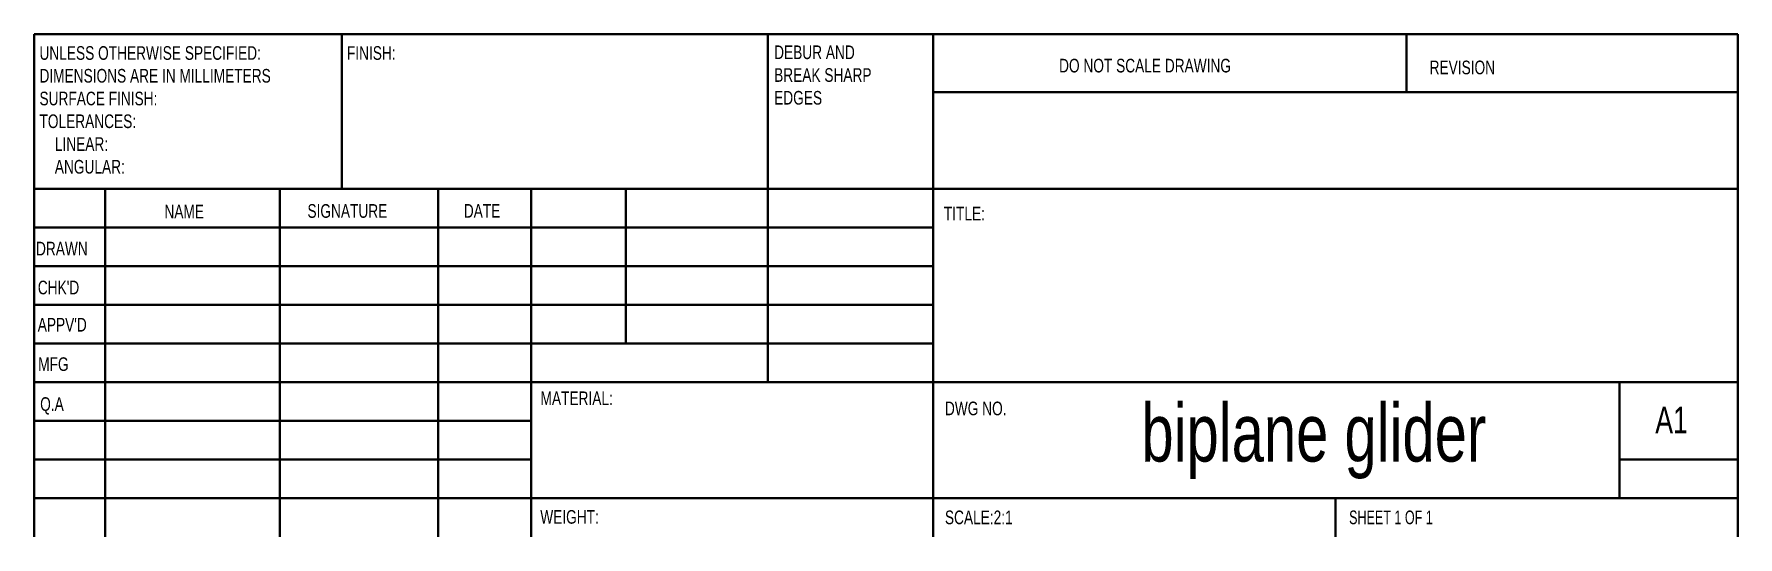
# Model space of a CAD drawing. Header units: inches. Extents: x 0 to 46.8, y 0 to 33.1.
# Drawn here: x 39.05 to 46.42, y 0.4 to 2.58 of the extents above; entities that cross this region are included whole.
import ezdxf

# ---------------------------------------------------------------- set-up
doc = ezdxf.new("R2010")
doc.units = ezdxf.units.IN
doc.header["$MEASUREMENT"] = 0
doc.styles.add('SLDTEXTSTYLE0', font='TXT', dxfattribs={"width": 0.75})
doc.styles.add('SLDTEXTSTYLE1', font='TXT', dxfattribs={"width": 0.6875})

msp = doc.modelspace()

# ---------------------------------------------------------------- texts
at = {"color": 7, "linetype": 'Continuous', "lineweight": 0}
for s, insert, char_height, attachment_point, style in [('FINISH:', (40.4035, 2.525), 0.05906, 1, 'SLDTEXTSTYLE0'), ('DO NOT SCALE DRAWING', (43.484, 2.4704), 0.059055, 1, 'SLDTEXTSTYLE0'), ('REVISION', (45.0869, 2.4626), 0.05906, 1, 'SLDTEXTSTYLE0'), ('NAME', (39.6142, 1.8392), 0.05906, 1, 'SLDTEXTSTYLE0'), ('SIGNATURE', (40.2328, 1.8416), 0.05906, 1, 'SLDTEXTSTYLE0'), ('DATE', (40.9092, 1.8422), 0.05906, 1, 'SLDTEXTSTYLE0'), ('TITLE:', (42.9856, 1.8304), 0.05906, 1, 'SLDTEXTSTYLE0'), ('DRAWN', (39.0587, 1.6789), 0.05906, 1, 'SLDTEXTSTYLE0'), ("CHK'D", (39.0665, 1.5106), 0.05906, 1, 'SLDTEXTSTYLE0'), ("APPV'D", (39.0662, 1.3496), 0.05906, 1, 'SLDTEXTSTYLE0'), ('MFG', (39.0683, 1.1791), 0.05906, 1, 'SLDTEXTSTYLE0'), ('Q.A', (39.0767, 1.0065), 0.05906, 1, 'SLDTEXTSTYLE0'), ('MATERIAL:', (41.2411, 1.0315), 0.05906, 1, 'SLDTEXTSTYLE0'), ('DWG NO.', (42.9903, 0.9875), 0.05906, 1, 'SLDTEXTSTYLE0'), ('biplane glider', (44.5859, 0.9782), 0.25, 2, 'SLDTEXTSTYLE0'), ('A1', (46.063, 0.9652), 0.11458, 1, 'SLDTEXTSTYLE0'), ('WEIGHT:', (41.24, 0.5183), 0.059, 1, 'SLDTEXTSTYLE0'), ('SCALE:2:1', (42.9903, 0.5163), 0.05906, 1, 'SLDTEXTSTYLE0'), ('SHEET 1 OF 1', (44.7385, 0.5163), 0.059055, 1, 'SLDTEXTSTYLE1')]:
    msp.add_mtext(s, dxfattribs=dict(at, insert=insert, char_height=char_height, attachment_point=attachment_point, style=style))

# ---------------------------------------------------------------- blocks, each defined once
blk = doc.blocks.new('SW_NOTE_0')
at = {"color": 0, "linetype": 'Continuous', "lineweight": 0, "attachment_point": 1, "style": 'SLDTEXTSTYLE0'}
for s, insert, char_height in [('DEBUR AND', (0, 0.0761), 0.05906), ('BREAK SHARP', (0, -0.0223), 0.059055), ('EDGES', (0, -0.1207), 0.05906)]:
    blk.add_mtext(s, dxfattribs=dict(at, insert=insert, char_height=char_height))
blk = doc.blocks.new('SW_NOTE_1')
at = {"color": 0, "linetype": 'Continuous', "lineweight": 0, "attachment_point": 1, "style": 'SLDTEXTSTYLE0'}
for s, insert, char_height in [('UNLESS OTHERWISE SPECIFIED:', (0, 0.0761), 0.059055), ('DIMENSIONS ARE IN MILLIMETERS', (0, -0.0223), 0.059055), ('SURFACE FINISH:', (0, -0.1207), 0.059055), ('TOLERANCES:', (0, -0.2191), 0.059055), ('LINEAR:', (0.0664, -0.3176), 0.05906), ('ANGULAR:', (0.0664, -0.416), 0.05906)]:
    blk.add_mtext(s, dxfattribs=dict(at, insert=insert, char_height=char_height))

# ---------------------------------------------------------------- linework, layer by layer
at = {"color": 7, "linetype": 'Continuous', "lineweight": 40}
for p, q in [((39.0503, 2.5774), (46.4204, 2.5774)), ((39.0503, 2.5774), (39.0503, 0.4022)), ((40.3811, 1.9081), (40.3811, 2.5774)), ((42.2236, 2.5774), (42.2236, 1.0714)), ((42.9401, 2.5774), (42.9401, 0.4022)), ((44.9874, 2.3264), (44.9874, 2.5774)), ((46.4204, 2.5774), (46.4204, 0.4022)), ((46.4204, 2.3264), (42.9401, 2.3264)), ((46.4204, 1.9081), (39.0503, 1.9081)), ((39.3574, 1.9081), (39.3574, 0.4022)), ((40.113, 1.9081), (40.113, 0.4022)), ((40.7983, 1.9081), (40.7983, 0.4022)), ((41.2, 0.4022), (41.2, 1.9081)), ((41.6094, 1.2388), (41.6094, 1.9081)), ((42.9401, 1.7407), (39.0503, 1.7407)), ((42.9401, 1.5734), (39.0503, 1.5734)), ((42.9401, 1.4061), (39.0503, 1.4061)), ((42.9401, 1.2388), (39.0503, 1.2388)), ((41.2, 1.0714), (39.0503, 1.0714)), ((41.2, 1.0714), (46.4204, 1.0714)), ((45.9086, 0.5695), (45.9086, 1.0714)), ((41.2, 0.9041), (39.0503, 0.9041)), ((41.2, 0.7368), (39.0503, 0.7368)), ((46.4204, 0.7368), (45.9086, 0.7368)), ((39.0503, 0.5695), (46.4204, 0.5695)), ((44.6803, 0.4022), (44.6803, 0.5695))]:
    msp.add_line(p, q, dxfattribs=at)

# ---------------------------------------------------------------- block references
at = {"color": 7, "linetype": 'Continuous', "lineweight": 0}
for name, p in [('SW_NOTE_1', (39.0737, 2.4489)), ('SW_NOTE_0', (42.2515, 2.4521))]:
    msp.add_blockref(name, p, dxfattribs=at)

msp.set_redraw_order([(e.dxf.handle, doc.entitydb.next_handle()) for e in msp.query("TEXT MTEXT ATTDEF DIMENSION ARC_DIMENSION")])  # texts and dimensions are drawn at this point

doc.saveas('drawing.dxf')
